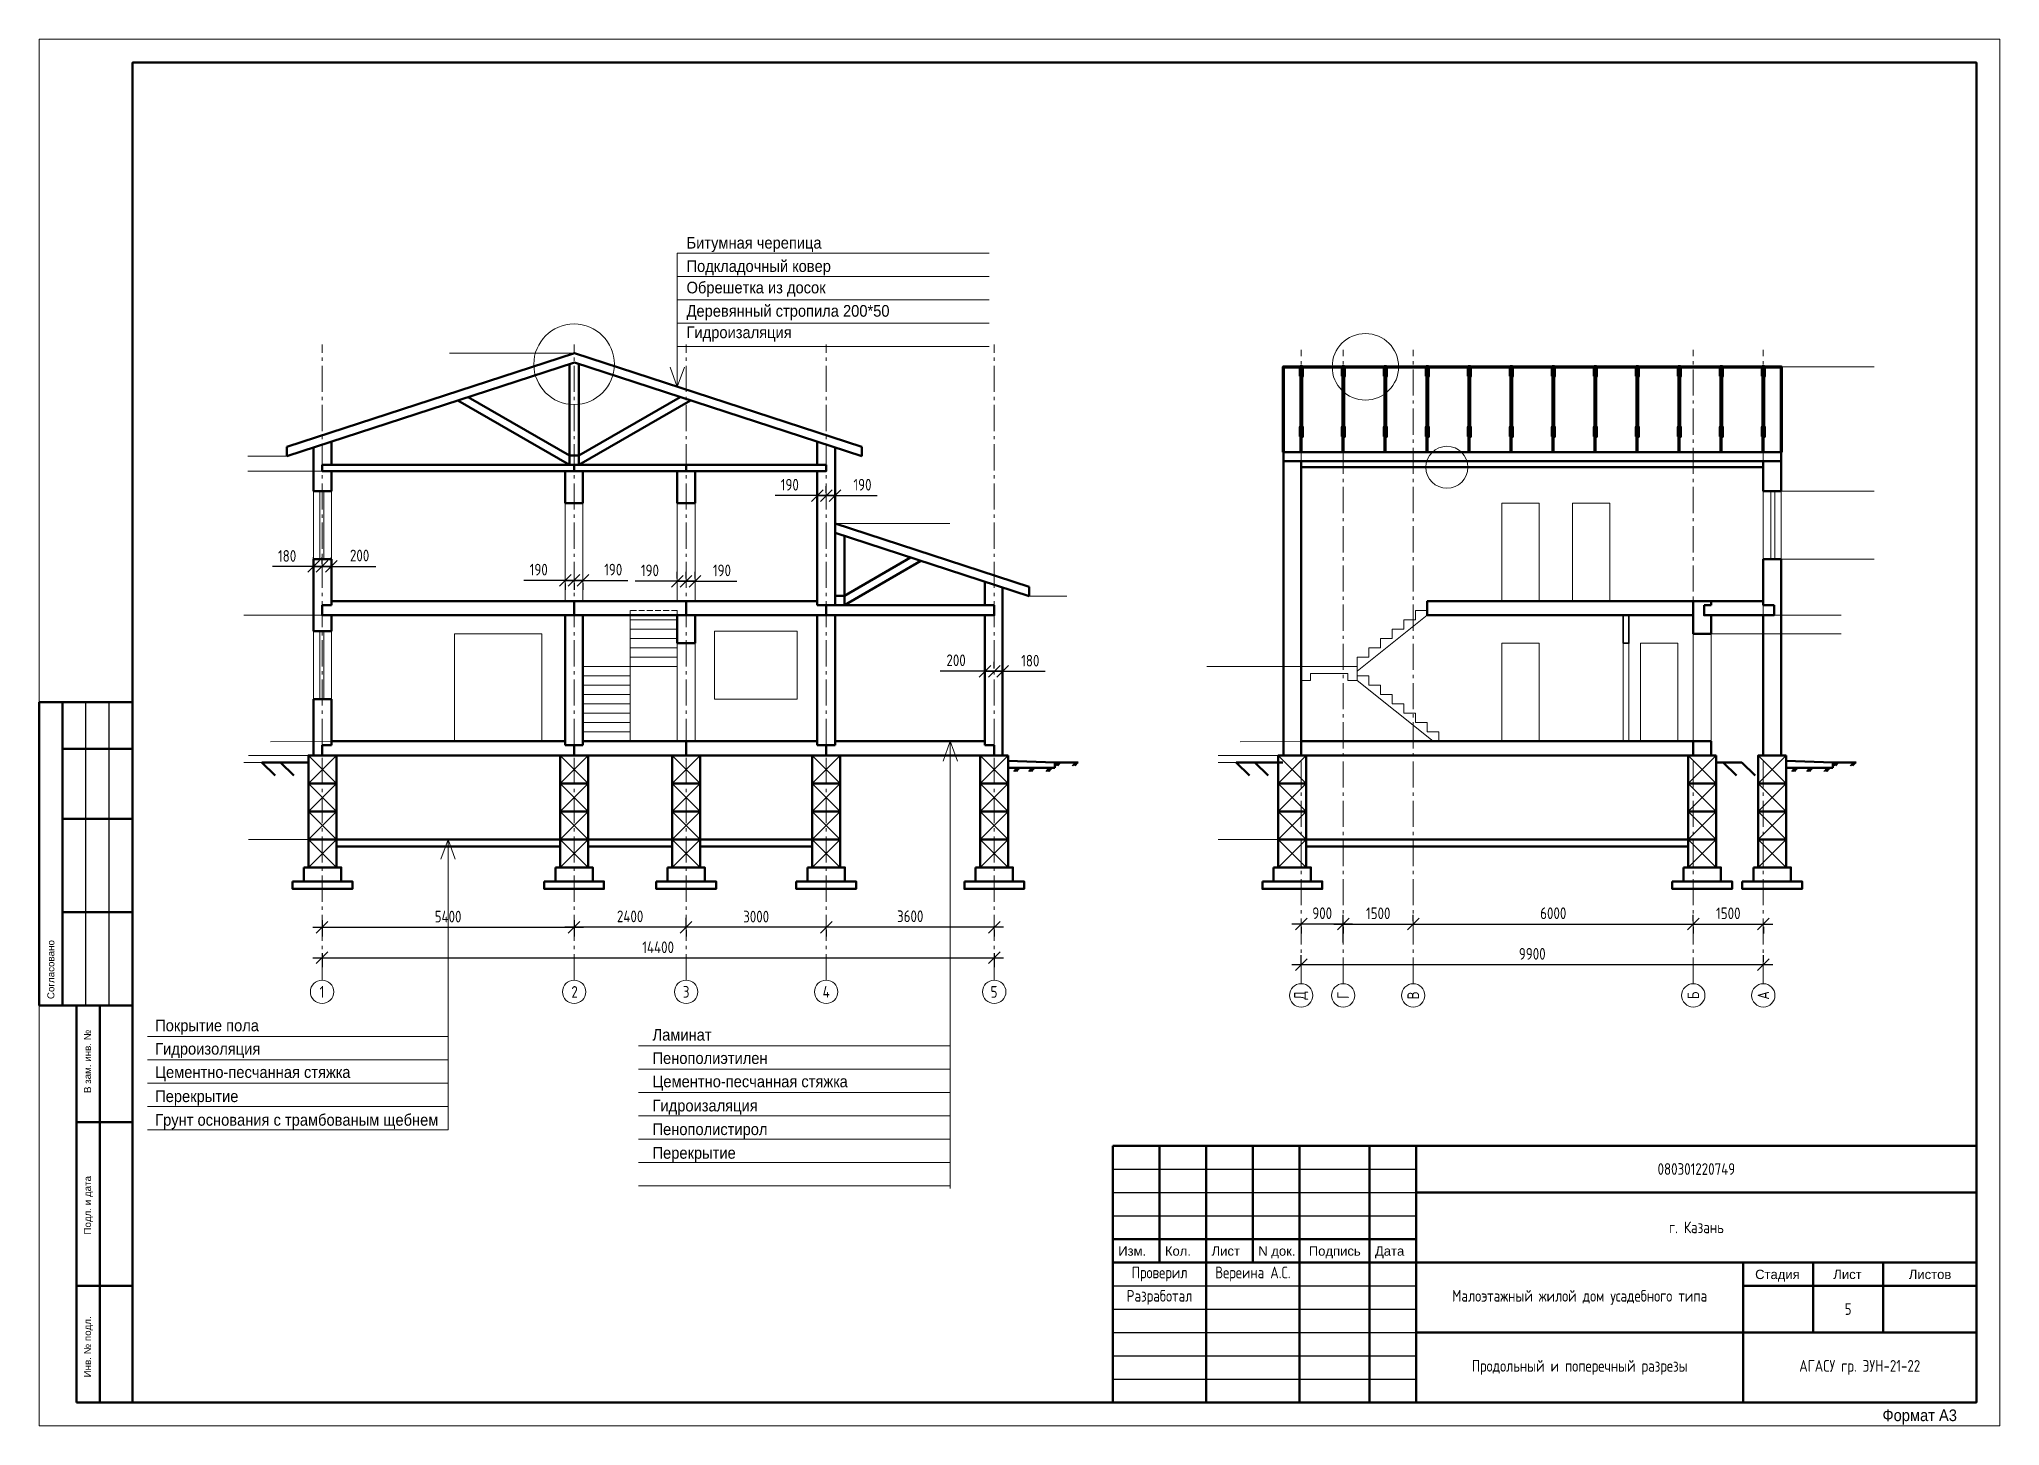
# Model space of a CAD drawing. Header units: millimetres. Extents: x 24738 to 66738, y -1089 to 28611.
import ezdxf

# ---------------------------------------------------------------- set-up
doc = ezdxf.new("R2010")
doc.units = ezdxf.units.MM
for name, pattern in [('CONTINOUS', [0]), ('ГОСТ 2.303 4', [7, 5, -2, 0]), ('ГОСТ 2.303 6', [12, 8, -1.5, 1, -1.5])]:
    doc.linetypes.add(name, pattern=pattern)
for name, color, linetype, lineweight in [('Двери', 7, 'Continuous', 20), ('Лестница', 7, 'Continuous', 20), ('Окна', 7, 'Continuous', 20), ('Отметки', 7, 'Continuous', 20), ('Перегородки', 7, 'Continuous', 35), ('Подвал', 7, 'Continuous', 50), ('Размеры', 7, 'Continuous', 20), ('Стены', 7, 'Continuous', 50), ('Стропила', 7, 'Continuous', 90), ('Стропила в разрезе', 7, 'Continuous', 50), ('Стропила разрез гараж', 7, 'Continuous', 50), ('Узел', 7, 'Continuous', 20), ('Флажки', 7, 'Continuous', 20), ('Фундамент', 7, 'Continuous', 50)]:
    doc.layers.add(name, color=color, linetype=linetype, lineweight=lineweight)
doc.layers.add('Оси', color=3, linetype='Continuous')
doc.layers.add('Текст', color=7, linetype='Continuous')
doc.styles.add('Arial', font='arial.ttf')
doc.styles.add('Standard 0.9', font='arial.ttf', dxfattribs={"width": 0.9})
doc.styles.add('ГОСТ 2.304', font='CS_Gost2304.shx')
doc.styles.add('ТЕКСТ_Z', font='arial.ttf')
doc.linetypes.add('ГОСТ 2.303 8', pattern='A,40,[2,GOST 2.303-68.shx,S=1,R=0,X=0,Y=0],-8', length=48)
doc.dimstyles.new('СПДС', dxfattribs={"dimscale": 100, "dimtxt": 2.5, "dimasz": 2.5, "dimexe": 2, "dimexo": 0.625, "dimgap": 1, "dimtad": 1, "dimdec": 0, "dimtxsty": 'ГОСТ 2.304', "dimblk": 'OBLIQUE', "dimblk1": 'OBLIQUE', "dimblk2": 'OBLIQUE', "dimcen": 2.5, "dimdle": 2, "dimadec": 0, "dimazin": 2, "dimtfac": 0.75, "dimtdec": 4, "dimtmove": 1, "dimatfit": 3, "dimfxl": 1, "dimtfill": 1, "dimtolj": 1, "dimarcsym": 1})

msp = doc.modelspace()

# ---------------------------------------------------------------- texts
at = {"color": 7, "linetype": 'CONTINOUS', "lineweight": 20, "ltscale": 30, "style": 'Standard 0.9', "width": 0.9}
msp.add_text('Формат А3', height=250, dxfattribs=at).set_placement((64225.4, -989.1))
at = {"ltscale": 100, "char_height": 250, "attachment_point": 5, "style": 'ГОСТ 2.304'}
for s, insert, width in [('080301220749', (60238.3, 4410.9), 12000), ('г. Казань', (60238.3, 3160.9), 12000), ('Малоэтажный жилой дом усадебного типа', (57738.3, 1660.9), 7000), ('5', (63488.3, 1410.9), 1500), ('Продольный и поперечный разрезы', (57738.3, 160.9), 7000), ('АГАСУ гр. ЭУН-21-22', (63738.3, 160.9), 5000)]:
    msp.add_mtext(s, dxfattribs=dict(at, insert=insert, width=width))
at = {"layer": 'Оси', "color": 3, "lineweight": 20, "ltscale": 100, "char_height": 250, "attachment_point": 5, "style": 'ГОСТ 2.304'}
for s, insert, width in [('1', (30797.1, 8206.1), 272.268), ('2', (36208, 8204.2), 289.397), ('3', (38597.1, 8206.1), 239.361), ('4', (41597.1, 8206.1), 271.817), ('5', (45192.8, 8204.2), 270.465)]:
    msp.add_mtext(s, dxfattribs=dict(at, insert=insert, width=width))
at = {"layer": 'Оси', "color": 3, "lineweight": 20, "ltscale": 100, "char_height": 250, "width": 292.102, "attachment_point": 5, "rotation": 90, "style": 'ГОСТ 2.304'}
for s, insert in [('Д', (51772.6, 8129.9)), ('Г', (52672.6, 8129.7)), ('В', (54172.6, 8129.7)), ('Б', (60172.6, 8129.7)), ('А', (61672.6, 8129.7))]:
    msp.add_mtext(s, dxfattribs=dict(at, insert=insert))
at = {"layer": 'Текст', "ltscale": 100, "char_height": 250, "width": 2000, "attachment_point": 5, "style": 'ГОСТ 2.304'}
for s, insert in [('Проверил', (48738.3, 2160.9)), ('Вереина А.С.', (50738.3, 2160.9)), ('Разработал', (48738.3, 1660.9))]:
    msp.add_mtext(s, dxfattribs=dict(at, insert=insert))
at = {"layer": 'Флажки', "color": 7, "linetype": 'CONTINOUS', "lineweight": 20, "ltscale": 30, "style": 'Standard 0.9', "width": 0.9}
for s, p in [('Битумная черепица', (38605.5, 24126.3)), ('Подкладочный ковер', (38605.5, 23626.3)), ('Обрешетка из досок', (38605.5, 23166.9)), ('Деревянный стропила 200*50', (38605.5, 22666.9)), ('Гидроизаляция', (38605.5, 22207.6)), ('Покрытие пола', (27222.5, 7361.7)), ('Ламинат', (37877.1, 7161.7)), ('Гидроизоляция', (27222.5, 6861.7)), ('Пенополиэтилен', (37877.1, 6661.7)), ('Цементно-песчанная стяжка', (27222.5, 6361.7)), ('Цементно-песчанная стяжка', (37877.1, 6161.7)), ('Перекрытие', (27222.5, 5844.8)), ('Гидроизаляция', (37877.1, 5644.8)), ('Грунт основания с трамбованым щебнем', (27222.5, 5338.2)), ('Пенополистирол', (37877.1, 5138.2)), ('Перекрытие', (37877.1, 4631.6))]:
    msp.add_text(s, height=250, dxfattribs=at).set_placement(p)

# ---------------------------------------------------------------- blocks, each defined once
blk = doc.blocks.new('_Oblique')
at = {"color": 0, "linetype": 'ByBlock', "lineweight": -2}
blk.add_line((-0.5, -0.5), (0.5, 0.5), dxfattribs=at)
blk = doc.blocks.new('*D26')
at = {"layer": 'Defpoints', "color": 0, "ltscale": 100}
for p in [(30797, 9807), (36197, 9807), (36197, 9588)]:
    blk.add_point(p, dxfattribs=at)
at = {"layer": 'Оси', "color": 0, "lineweight": -2, "ltscale": 100}
for p, q in [((30797, 9744), (30797, 9388)), ((36197, 9744), (36197, 9388)), ((30597, 9588), (36397, 9588))]:
    blk.add_line(p, q, dxfattribs=at)
at = {"layer": 'Оси', "color": 0, "lineweight": -2, "ltscale": 100, "xscale": 250, "yscale": 250, "zscale": 250, "rotation": 180}
blk.add_blockref('_Oblique', (30797, 9588), dxfattribs=at)
at = {"layer": 'Оси', "color": 0, "lineweight": -2, "ltscale": 100, "xscale": 250, "yscale": 250, "zscale": 250}
blk.add_blockref('_Oblique', (36197, 9588), dxfattribs=at)
at = {"layer": 'Оси', "color": 0, "lineweight": 20, "ltscale": 100, "insert": (33497, 9818), "char_height": 250, "attachment_point": 5, "style": 'ГОСТ 2.304', "bg_fill": 3, "box_fill_scale": 1.1, "bg_fill_color": 256, "bg_fill_true_color": 13158600, "bg_fill_transparency": 0}
blk.add_mtext('\\A1;5400', dxfattribs=at)
blk = doc.blocks.new('*D27')
at = {"layer": 'Defpoints', "color": 0, "ltscale": 100}
for p in [(36197, 9807), (36197, 9588), (38597, 9539)]:
    blk.add_point(p, dxfattribs=at)
at = {"layer": 'Оси', "color": 0, "lineweight": -2, "ltscale": 100}
for p, q in [((36197, 9744), (36197, 9388)), ((38597, 9601), (38597, 9788)), ((38797, 9588), (35997, 9588))]:
    blk.add_line(p, q, dxfattribs=at)
at = {"layer": 'Оси', "color": 0, "lineweight": -2, "ltscale": 100, "xscale": 250, "yscale": 250, "zscale": 250, "rotation": 180}
blk.add_blockref('_Oblique', (36197, 9588), dxfattribs=at)
at = {"layer": 'Оси', "color": 0, "lineweight": -2, "ltscale": 100, "xscale": 250, "yscale": 250, "zscale": 250}
blk.add_blockref('_Oblique', (38597, 9588), dxfattribs=at)
at = {"layer": 'Оси', "color": 0, "lineweight": 20, "ltscale": 100, "insert": (37397, 9822), "char_height": 250, "attachment_point": 5, "style": 'ГОСТ 2.304', "bg_fill": 3, "box_fill_scale": 1.1, "bg_fill_color": 256, "bg_fill_true_color": 13158600, "bg_fill_transparency": 0}
blk.add_mtext('\\A1;2400', dxfattribs=at)
blk = doc.blocks.new('*D28')
at = {"layer": 'Defpoints', "color": 0, "ltscale": 100}
for p in [(38597, 9588), (38597, 9588), (41597, 9599)]:
    blk.add_point(p, dxfattribs=at)
at = {"layer": 'Оси', "color": 0, "lineweight": -2, "ltscale": 100}
for p, q in [((41797, 9588), (38397, 9588)), ((38597, 9525), (38597, 9388)), ((41597, 9537), (41597, 9388))]:
    blk.add_line(p, q, dxfattribs=at)
at = {"layer": 'Оси', "color": 0, "lineweight": -2, "ltscale": 100, "xscale": 250, "yscale": 250, "zscale": 250, "rotation": 180}
blk.add_blockref('_Oblique', (38597, 9588), dxfattribs=at)
at = {"layer": 'Оси', "color": 0, "lineweight": -2, "ltscale": 100, "xscale": 250, "yscale": 250, "zscale": 250}
blk.add_blockref('_Oblique', (41597, 9588), dxfattribs=at)
at = {"layer": 'Оси', "color": 0, "lineweight": 20, "ltscale": 100, "insert": (40097, 9818), "char_height": 250, "attachment_point": 5, "style": 'ГОСТ 2.304', "bg_fill": 3, "box_fill_scale": 1.1, "bg_fill_color": 256, "bg_fill_true_color": 13158600, "bg_fill_transparency": 0}
blk.add_mtext('\\A1;3000', dxfattribs=at)
blk = doc.blocks.new('*D29')
at = {"layer": 'Defpoints', "color": 0, "ltscale": 100}
for p in [(41597, 9588), (41597, 9588), (45197, 9599)]:
    blk.add_point(p, dxfattribs=at)
at = {"layer": 'Оси', "color": 0, "lineweight": -2, "ltscale": 100}
for p, q in [((45397, 9588), (41397, 9588)), ((41597, 9525), (41597, 9388)), ((45197, 9537), (45197, 9388))]:
    blk.add_line(p, q, dxfattribs=at)
at = {"layer": 'Оси', "color": 0, "lineweight": -2, "ltscale": 100, "xscale": 250, "yscale": 250, "zscale": 250, "rotation": 180}
blk.add_blockref('_Oblique', (41597, 9588), dxfattribs=at)
at = {"layer": 'Оси', "color": 0, "lineweight": -2, "ltscale": 100, "xscale": 250, "yscale": 250, "zscale": 250}
blk.add_blockref('_Oblique', (45197, 9588), dxfattribs=at)
at = {"layer": 'Оси', "color": 0, "lineweight": 20, "ltscale": 100, "insert": (43397, 9825), "char_height": 250, "attachment_point": 5, "style": 'ГОСТ 2.304', "bg_fill": 3, "box_fill_scale": 1.1, "bg_fill_color": 256, "bg_fill_true_color": 13158600, "bg_fill_transparency": 0}
blk.add_mtext('\\A1;3600', dxfattribs=at)
blk = doc.blocks.new('*D30')
at = {"layer": 'Defpoints', "color": 0, "ltscale": 100}
for p in [(30797, 9095), (45197, 9095), (45197, 8936)]:
    blk.add_point(p, dxfattribs=at)
at = {"layer": 'Оси', "color": 0, "lineweight": -2, "ltscale": 100}
for p, q in [((30597, 8936), (45397, 8936)), ((30797, 9033), (30797, 8736)), ((45197, 9033), (45197, 8736))]:
    blk.add_line(p, q, dxfattribs=at)
at = {"layer": 'Оси', "color": 0, "lineweight": -2, "ltscale": 100, "xscale": 250, "yscale": 250, "zscale": 250, "rotation": 180}
blk.add_blockref('_Oblique', (30797, 8936), dxfattribs=at)
at = {"layer": 'Оси', "color": 0, "lineweight": -2, "ltscale": 100, "xscale": 250, "yscale": 250, "zscale": 250}
blk.add_blockref('_Oblique', (45197, 8936), dxfattribs=at)
at = {"layer": 'Оси', "color": 0, "lineweight": 20, "ltscale": 100, "insert": (37997, 9161), "char_height": 250, "attachment_point": 5, "style": 'ГОСТ 2.304', "bg_fill": 3, "box_fill_scale": 1.1, "bg_fill_color": 256, "bg_fill_true_color": 13158600, "bg_fill_transparency": 0}
blk.add_mtext('\\A1;14400', dxfattribs=at)
blk = doc.blocks.new('*D55')
at = {"layer": 'Defpoints', "color": 0, "ltscale": 100}
for p in [(54173, 9658), (54173, 9658), (52673, 9201)]:
    blk.add_point(p, dxfattribs=at)
at = {"layer": 'Оси', "color": 0, "lineweight": -2, "ltscale": 100}
for p, q in [((52673, 9264), (52673, 9858)), ((54173, 9720), (54173, 9858)), ((52473, 9658), (54373, 9658))]:
    blk.add_line(p, q, dxfattribs=at)
at = {"layer": 'Оси', "color": 0, "lineweight": -2, "ltscale": 100, "xscale": 250, "yscale": 250, "zscale": 250, "rotation": 180}
blk.add_blockref('_Oblique', (52673, 9658), dxfattribs=at)
at = {"layer": 'Оси', "color": 0, "lineweight": -2, "ltscale": 100, "xscale": 250, "yscale": 250, "zscale": 250}
blk.add_blockref('_Oblique', (54173, 9658), dxfattribs=at)
at = {"layer": 'Оси', "color": 0, "lineweight": 20, "ltscale": 100, "insert": (53423, 9888), "char_height": 250, "attachment_point": 5, "style": 'ГОСТ 2.304', "bg_fill": 3, "box_fill_scale": 1.1, "bg_fill_color": 256, "bg_fill_true_color": 13158600, "bg_fill_transparency": 0}
blk.add_mtext('\\A1;1500', dxfattribs=at)
blk = doc.blocks.new('*D56')
at = {"layer": 'Defpoints', "color": 0, "ltscale": 100}
for p in [(54173, 9658), (60173, 9658), (60173, 9658)]:
    blk.add_point(p, dxfattribs=at)
at = {"layer": 'Оси', "color": 0, "lineweight": -2, "ltscale": 100}
for p, q in [((54173, 9720), (54173, 9858)), ((60173, 9720), (60173, 9858)), ((53973, 9658), (60373, 9658))]:
    blk.add_line(p, q, dxfattribs=at)
at = {"layer": 'Оси', "color": 0, "lineweight": -2, "ltscale": 100, "xscale": 250, "yscale": 250, "zscale": 250, "rotation": 180}
blk.add_blockref('_Oblique', (54173, 9658), dxfattribs=at)
at = {"layer": 'Оси', "color": 0, "lineweight": -2, "ltscale": 100, "xscale": 250, "yscale": 250, "zscale": 250}
blk.add_blockref('_Oblique', (60173, 9658), dxfattribs=at)
at = {"layer": 'Оси', "color": 0, "lineweight": 20, "ltscale": 100, "insert": (57173, 9890), "char_height": 250, "attachment_point": 5, "style": 'ГОСТ 2.304', "bg_fill": 3, "box_fill_scale": 1.1, "bg_fill_color": 256, "bg_fill_true_color": 13158600, "bg_fill_transparency": 0}
blk.add_mtext('\\A1;6000', dxfattribs=at)
blk = doc.blocks.new('*D57')
at = {"layer": 'Defpoints', "color": 0, "ltscale": 100}
for p in [(60173, 9658), (61673, 9658), (61673, 9658)]:
    blk.add_point(p, dxfattribs=at)
at = {"layer": 'Оси', "color": 0, "lineweight": -2, "ltscale": 100}
for p, q in [((59973, 9658), (61873, 9658)), ((60173, 9595), (60173, 9458)), ((61673, 9595), (61673, 9458))]:
    blk.add_line(p, q, dxfattribs=at)
at = {"layer": 'Оси', "color": 0, "lineweight": -2, "ltscale": 100, "xscale": 250, "yscale": 250, "zscale": 250, "rotation": 180}
blk.add_blockref('_Oblique', (60173, 9658), dxfattribs=at)
at = {"layer": 'Оси', "color": 0, "lineweight": -2, "ltscale": 100, "xscale": 250, "yscale": 250, "zscale": 250}
blk.add_blockref('_Oblique', (61673, 9658), dxfattribs=at)
at = {"layer": 'Оси', "color": 0, "lineweight": 20, "ltscale": 100, "insert": (60923, 9888), "char_height": 250, "attachment_point": 5, "style": 'ГОСТ 2.304', "bg_fill": 3, "box_fill_scale": 1.1, "bg_fill_color": 256, "bg_fill_true_color": 13158600, "bg_fill_transparency": 0}
blk.add_mtext('\\A1;1500', dxfattribs=at)
blk = doc.blocks.new('*D58')
at = {"layer": 'Defpoints', "color": 0, "ltscale": 100}
for p in [(51773, 9658), (51773, 9658), (52673, 9658)]:
    blk.add_point(p, dxfattribs=at)
at = {"layer": 'Оси', "color": 0, "lineweight": -2, "ltscale": 100}
for p, q in [((52873, 9658), (51573, 9658)), ((51773, 9595), (51773, 9458)), ((52673, 9595), (52673, 9458))]:
    blk.add_line(p, q, dxfattribs=at)
at = {"layer": 'Оси', "color": 0, "lineweight": -2, "ltscale": 100, "xscale": 250, "yscale": 250, "zscale": 250, "rotation": 180}
blk.add_blockref('_Oblique', (51773, 9658), dxfattribs=at)
at = {"layer": 'Оси', "color": 0, "lineweight": -2, "ltscale": 100, "xscale": 250, "yscale": 250, "zscale": 250}
blk.add_blockref('_Oblique', (52673, 9658), dxfattribs=at)
at = {"layer": 'Оси', "color": 0, "lineweight": 20, "ltscale": 100, "insert": (52223, 9890), "char_height": 250, "attachment_point": 5, "style": 'ГОСТ 2.304', "bg_fill": 3, "box_fill_scale": 1.1, "bg_fill_color": 256, "bg_fill_true_color": 13158600, "bg_fill_transparency": 0}
blk.add_mtext('\\A1;900', dxfattribs=at)
blk = doc.blocks.new('*D59')
at = {"layer": 'Defpoints', "color": 0, "ltscale": 100}
for p in [(51773, 8731), (61673, 8788), (61673, 8788)]:
    blk.add_point(p, dxfattribs=at)
at = {"layer": 'Оси', "color": 0, "lineweight": -2, "ltscale": 100}
for p, q in [((51773, 8794), (51773, 8988)), ((61673, 8851), (61673, 8988)), ((51573, 8788), (61873, 8788))]:
    blk.add_line(p, q, dxfattribs=at)
at = {"layer": 'Оси', "color": 0, "lineweight": -2, "ltscale": 100, "xscale": 250, "yscale": 250, "zscale": 250}
for p, rotation in [((51773, 8788), 180), ((61673, 8788), 360)]:
    blk.add_blockref('_Oblique', p, dxfattribs=dict(at, rotation=rotation))
at = {"layer": 'Оси', "color": 0, "lineweight": 20, "ltscale": 100, "insert": (56723, 9020), "char_height": 250, "attachment_point": 5, "style": 'ГОСТ 2.304', "bg_fill": 3, "box_fill_scale": 1.1, "bg_fill_color": 256, "bg_fill_true_color": 13158600, "bg_fill_transparency": 0}
blk.add_mtext('\\A1;9900', dxfattribs=at)
blk = doc.blocks.new('Штамп осн бок')
at = {"color": 7, "lineweight": 50}
for p, q in [((-2000, 8500), (-2000, 15000)), ((-2000, 15000), (-1500, 15000)), ((-1500, 8500), (-1500, 15000)), ((-1500, 15000), (0, 15000)), ((-1500, 14000), (0, 14000)), ((-1500, 12500), (0, 12500)), ((-1500, 10500), (0, 10500)), ((-2000, 8500), (-1500, 8500)), ((-1500, 8500), (0, 8500)), ((-1200, 0), (-1200, 8500)), ((-1200, 8500), (-700, 8500)), ((-700, 0), (-700, 8500)), ((-700, 8500), (0, 8500)), ((-1200, 6000), (0, 6000)), ((-1200, 2500), (0, 2500)), ((-1200, 0), (-700, 0)), ((-700, 0), (0, 0))]:
    blk.add_line(p, q, dxfattribs=at)
at = {"color": 7}
for p, q in [((-1000, 8500), (-1000, 15000)), ((-500, 8500), (-500, 15000)), ((0, 15000), (0, 0))]:
    blk.add_line(p, q, dxfattribs=at)
at = {"color": 7, "style": 'ТЕКСТ_Z'}
for s, p in [('Согласовано', (-1675, 8640)), ('В зам. инв. №', (-890, 6627)), ('Подл. и дата', (-890, 3596)), ('Инв. № подл.', (-890, 536))]:
    blk.add_text(s, height=150, rotation=90, dxfattribs=at).set_placement(p)
blk = doc.blocks.new('Штамп осн')
at = {"color": 7, "lineweight": 50}
for p, q in [((-18500, 0), (-18500, 5500)), ((-18500, 5500), (0, 5500)), ((-18500, 5500), (0, 5500)), ((-17500, 3000), (-17500, 5500)), ((-16500, 0), (-16500, 5500)), ((-15500, 3000), (-15500, 5500)), ((-14500, 0), (-14500, 5500)), ((-13000, 0), (-13000, 5500)), ((-12000, 0), (-12000, 5500)), ((-12000, 4500), (0, 4500)), ((-18500, 3500), (-12000, 3500)), ((-18500, 3000), (0, 3000)), ((-5000, 0), (-5000, 3000)), ((-3500, 1500), (-3500, 3000)), ((-2000, 1500), (-2000, 3000)), ((-5000, 2500), (0, 2500)), ((-12000, 1500), (0, 1500))]:
    blk.add_line(p, q, dxfattribs=at)
at = {"color": 7}
for p in [(0, 5500), (-18500, 0)]:
    blk.add_line(p, (0, 0), dxfattribs=at)
at = {"color": 8}
for p, q in [((-18500, 5000), (-12000, 5000)), ((-18500, 4500), (-12000, 4500)), ((-18500, 4000), (-12000, 4000)), ((-18500, 2500), (-12000, 2500)), ((-18500, 2000), (-12000, 2000)), ((-18500, 1500), (-12000, 1500)), ((-18500, 1000), (-12000, 1000)), ((-18500, 500), (-12000, 500))]:
    blk.add_line(p, q, dxfattribs=at)
at = {"color": 7, "style": 'Arial'}
for s, p in [('Изм.', (-18385, 3143)), ('Кол.', (-17385, 3143)), ('Лист', (-16385, 3143)), ('N док.', (-15385, 3143)), ('Подпись', (-14302, 3143)), ('Дата', (-12885, 3143)), ('Стадия', (-4741, 2643)), ('Листов', (-1449, 2643))]:
    blk.add_text(s, height=200, dxfattribs=at).set_placement(p)
at = {"color": 7, "lineweight": 50, "style": 'Arial'}
blk.add_text('Лист', height=200, dxfattribs=at).set_placement((-3066, 2643))
blk = doc.blocks.new('*D62')
at = {"layer": 'Defpoints', "color": 0, "ltscale": 100}
for p in [(30797, 17312), (30997, 17318), (30997, 17312)]:
    blk.add_point(p, dxfattribs=at)
at = {"layer": 'Размеры', "color": 0, "lineweight": -2, "ltscale": 100}
for p, q in [((30597, 17318), (31197, 17318)), ((30797, 17375), (30797, 17518)), ((30997, 17375), (30997, 17518)), ((30997, 17318), (31946, 17318))]:
    blk.add_line(p, q, dxfattribs=at)
at = {"layer": 'Размеры', "color": 0, "lineweight": -2, "ltscale": 100, "xscale": 250, "yscale": 250, "zscale": 250}
blk.add_blockref('_Oblique', (30797, 17318), dxfattribs=at)
at = {"layer": 'Размеры', "color": 0, "lineweight": -2, "ltscale": 100, "xscale": 250, "yscale": 250, "zscale": 250, "rotation": 180}
blk.add_blockref('_Oblique', (30997, 17318), dxfattribs=at)
at = {"layer": 'Размеры', "color": 0, "ltscale": 100, "insert": (31602, 17552), "char_height": 250, "attachment_point": 5, "style": 'ГОСТ 2.304', "bg_fill": 3, "box_fill_scale": 1.1, "bg_fill_color": 256, "bg_fill_true_color": 13158600, "bg_fill_transparency": 0}
blk.add_mtext('\\A1;200', dxfattribs=at)
blk = doc.blocks.new('*D63')
at = {"layer": 'Defpoints', "color": 0, "ltscale": 100}
for p in [(30617, 17318), (30617, 17318), (30797, 17318)]:
    blk.add_point(p, dxfattribs=at)
at = {"layer": 'Размеры', "color": 0, "lineweight": -2, "ltscale": 100}
for p, q in [((30617, 17318), (29734, 17318)), ((30997, 17318), (30417, 17318)), ((30617, 17380), (30617, 17518)), ((30797, 17380), (30797, 17518))]:
    blk.add_line(p, q, dxfattribs=at)
at = {"layer": 'Размеры', "color": 0, "lineweight": -2, "ltscale": 100, "xscale": 250, "yscale": 250, "zscale": 250}
blk.add_blockref('_Oblique', (30617, 17318), dxfattribs=at)
at = {"layer": 'Размеры', "color": 0, "lineweight": -2, "ltscale": 100, "xscale": 250, "yscale": 250, "zscale": 250, "rotation": 180}
blk.add_blockref('_Oblique', (30797, 17318), dxfattribs=at)
at = {"layer": 'Размеры', "color": 0, "ltscale": 100, "insert": (30049, 17543), "char_height": 250, "attachment_point": 5, "style": 'ГОСТ 2.304', "bg_fill": 3, "box_fill_scale": 1.1, "bg_fill_color": 256, "bg_fill_true_color": 13158600, "bg_fill_transparency": 0}
blk.add_mtext('\\A1;180', dxfattribs=at)
blk = doc.blocks.new('*D64')
at = {"layer": 'Defpoints', "color": 0, "ltscale": 100}
for p in [(36197, 17020), (36387, 17020), (36387, 17018)]:
    blk.add_point(p, dxfattribs=at)
at = {"layer": 'Размеры', "color": 0, "lineweight": -2, "ltscale": 100}
for p, q in [((35997, 17018), (36587, 17018)), ((36197, 16957), (36197, 16818)), ((36387, 17018), (37350, 17018)), ((36387, 16957), (36387, 16818))]:
    blk.add_line(p, q, dxfattribs=at)
at = {"layer": 'Размеры', "color": 0, "lineweight": -2, "ltscale": 100, "xscale": 250, "yscale": 250, "zscale": 250}
blk.add_blockref('_Oblique', (36197, 17018), dxfattribs=at)
at = {"layer": 'Размеры', "color": 0, "lineweight": -2, "ltscale": 100, "xscale": 250, "yscale": 250, "zscale": 250, "rotation": 180}
blk.add_blockref('_Oblique', (36387, 17018), dxfattribs=at)
at = {"layer": 'Размеры', "color": 0, "ltscale": 100, "insert": (37035, 17250), "char_height": 250, "attachment_point": 5, "style": 'ГОСТ 2.304', "bg_fill": 3, "box_fill_scale": 1.1, "bg_fill_color": 256, "bg_fill_true_color": 13158600, "bg_fill_transparency": 0}
blk.add_mtext('\\A1;190', dxfattribs=at)
blk = doc.blocks.new('*D65')
at = {"layer": 'Defpoints', "color": 0, "ltscale": 100}
for p in [(36007, 17018), (36007, 17018), (36197, 17020)]:
    blk.add_point(p, dxfattribs=at)
at = {"layer": 'Размеры', "color": 0, "lineweight": -2, "ltscale": 100}
for p, q in [((36007, 17018), (35123, 17018)), ((36397, 17018), (35807, 17018)), ((36007, 16955), (36007, 16818)), ((36197, 16957), (36197, 16818))]:
    blk.add_line(p, q, dxfattribs=at)
at = {"layer": 'Размеры', "color": 0, "lineweight": -2, "ltscale": 100, "xscale": 250, "yscale": 250, "zscale": 250}
blk.add_blockref('_Oblique', (36007, 17018), dxfattribs=at)
at = {"layer": 'Размеры', "color": 0, "lineweight": -2, "ltscale": 100, "xscale": 250, "yscale": 250, "zscale": 250, "rotation": 180}
blk.add_blockref('_Oblique', (36197, 17018), dxfattribs=at)
at = {"layer": 'Размеры', "color": 0, "ltscale": 100, "insert": (35439, 17250), "char_height": 250, "attachment_point": 5, "style": 'ГОСТ 2.304', "bg_fill": 3, "box_fill_scale": 1.1, "bg_fill_color": 256, "bg_fill_true_color": 13158600, "bg_fill_transparency": 0}
blk.add_mtext('\\A1;190', dxfattribs=at)
blk = doc.blocks.new('*D66')
at = {"layer": 'Defpoints', "color": 0, "ltscale": 100}
for p in [(38597, 16998), (38787, 17000), (38787, 16998)]:
    blk.add_point(p, dxfattribs=at)
at = {"layer": 'Размеры', "color": 0, "lineweight": -2, "ltscale": 100}
for p, q in [((38397, 17000), (38987, 17000)), ((38597, 17060), (38597, 17200)), ((38787, 17060), (38787, 17200)), ((38787, 17000), (39680, 17000))]:
    blk.add_line(p, q, dxfattribs=at)
at = {"layer": 'Размеры', "color": 0, "lineweight": -2, "ltscale": 100, "xscale": 250, "yscale": 250, "zscale": 250}
blk.add_blockref('_Oblique', (38597, 17000), dxfattribs=at)
at = {"layer": 'Размеры', "color": 0, "lineweight": -2, "ltscale": 100, "xscale": 250, "yscale": 250, "zscale": 250, "rotation": 180}
blk.add_blockref('_Oblique', (38787, 17000), dxfattribs=at)
at = {"layer": 'Размеры', "color": 0, "ltscale": 100, "insert": (39364, 17233), "char_height": 250, "attachment_point": 5, "style": 'ГОСТ 2.304', "bg_fill": 3, "box_fill_scale": 1.1, "bg_fill_color": 256, "bg_fill_true_color": 13158600, "bg_fill_transparency": 0}
blk.add_mtext('\\A1;190', dxfattribs=at)
blk = doc.blocks.new('*D67')
at = {"layer": 'Defpoints', "color": 0, "ltscale": 100}
for p in [(38407, 17000), (38407, 16995), (38597, 16995)]:
    blk.add_point(p, dxfattribs=at)
at = {"layer": 'Размеры', "color": 0, "lineweight": -2, "ltscale": 100}
for p, q in [((38407, 17000), (37506, 17000)), ((38797, 17000), (38207, 17000)), ((38407, 17057), (38407, 17200)), ((38597, 17057), (38597, 17200))]:
    blk.add_line(p, q, dxfattribs=at)
at = {"layer": 'Размеры', "color": 0, "lineweight": -2, "ltscale": 100, "xscale": 250, "yscale": 250, "zscale": 250}
blk.add_blockref('_Oblique', (38407, 17000), dxfattribs=at)
at = {"layer": 'Размеры', "color": 0, "lineweight": -2, "ltscale": 100, "xscale": 250, "yscale": 250, "zscale": 250, "rotation": 180}
blk.add_blockref('_Oblique', (38597, 17000), dxfattribs=at)
at = {"layer": 'Размеры', "color": 0, "ltscale": 100, "insert": (37821, 17233), "char_height": 250, "attachment_point": 5, "style": 'ГОСТ 2.304', "bg_fill": 3, "box_fill_scale": 1.1, "bg_fill_color": 256, "bg_fill_true_color": 13158600, "bg_fill_transparency": 0}
blk.add_mtext('\\A1;190', dxfattribs=at)
blk = doc.blocks.new('*D68')
at = {"layer": 'Defpoints', "color": 0, "ltscale": 100}
for p in [(41597, 18833), (41787, 18836), (41787, 18833)]:
    blk.add_point(p, dxfattribs=at)
at = {"layer": 'Размеры', "color": 0, "lineweight": -2, "ltscale": 100}
for p, q in [((41597, 18896), (41597, 19036)), ((41787, 18896), (41787, 19036)), ((41397, 18836), (41987, 18836)), ((41787, 18836), (42690, 18836))]:
    blk.add_line(p, q, dxfattribs=at)
at = {"layer": 'Размеры', "color": 0, "lineweight": -2, "ltscale": 100, "xscale": 250, "yscale": 250, "zscale": 250}
blk.add_blockref('_Oblique', (41597, 18836), dxfattribs=at)
at = {"layer": 'Размеры', "color": 0, "lineweight": -2, "ltscale": 100, "xscale": 250, "yscale": 250, "zscale": 250, "rotation": 180}
blk.add_blockref('_Oblique', (41787, 18836), dxfattribs=at)
at = {"layer": 'Размеры', "color": 0, "ltscale": 100, "insert": (42375, 19068), "char_height": 250, "attachment_point": 5, "style": 'ГОСТ 2.304', "bg_fill": 3, "box_fill_scale": 1.1, "bg_fill_color": 256, "bg_fill_true_color": 13158600, "bg_fill_transparency": 0}
blk.add_mtext('\\A1;190', dxfattribs=at)
blk = doc.blocks.new('*D69')
at = {"layer": 'Defpoints', "color": 0, "ltscale": 100}
for p in [(41407, 18836), (41407, 18836), (41597, 18836)]:
    blk.add_point(p, dxfattribs=at)
at = {"layer": 'Размеры', "color": 0, "lineweight": -2, "ltscale": 100}
for p, q in [((41407, 18898), (41407, 19036)), ((41597, 18898), (41597, 19036)), ((41407, 18836), (40503, 18836)), ((41797, 18836), (41207, 18836))]:
    blk.add_line(p, q, dxfattribs=at)
at = {"layer": 'Размеры', "color": 0, "lineweight": -2, "ltscale": 100, "xscale": 250, "yscale": 250, "zscale": 250}
blk.add_blockref('_Oblique', (41407, 18836), dxfattribs=at)
at = {"layer": 'Размеры', "color": 0, "lineweight": -2, "ltscale": 100, "xscale": 250, "yscale": 250, "zscale": 250, "rotation": 180}
blk.add_blockref('_Oblique', (41597, 18836), dxfattribs=at)
at = {"layer": 'Размеры', "color": 0, "ltscale": 100, "insert": (40818, 19068), "char_height": 250, "attachment_point": 5, "style": 'ГОСТ 2.304', "bg_fill": 3, "box_fill_scale": 1.1, "bg_fill_color": 256, "bg_fill_true_color": 13158600, "bg_fill_transparency": 0}
blk.add_mtext('\\A1;190', dxfattribs=at)
blk = doc.blocks.new('*D70')
at = {"layer": 'Defpoints', "color": 0, "ltscale": 100}
for p in [(45197, 15072), (45377, 15074), (45377, 15072)]:
    blk.add_point(p, dxfattribs=at)
at = {"layer": 'Размеры', "color": 0, "lineweight": -2, "ltscale": 100}
for p, q in [((45197, 15134), (45197, 15274)), ((45377, 15134), (45377, 15274)), ((44997, 15074), (45577, 15074)), ((45377, 15074), (46285, 15074))]:
    blk.add_line(p, q, dxfattribs=at)
at = {"layer": 'Размеры', "color": 0, "lineweight": -2, "ltscale": 100, "xscale": 250, "yscale": 250, "zscale": 250}
blk.add_blockref('_Oblique', (45197, 15074), dxfattribs=at)
at = {"layer": 'Размеры', "color": 0, "lineweight": -2, "ltscale": 100, "xscale": 250, "yscale": 250, "zscale": 250, "rotation": 180}
blk.add_blockref('_Oblique', (45377, 15074), dxfattribs=at)
at = {"layer": 'Размеры', "color": 0, "ltscale": 100, "insert": (45969, 15299), "char_height": 250, "attachment_point": 5, "style": 'ГОСТ 2.304', "bg_fill": 3, "box_fill_scale": 1.1, "bg_fill_color": 256, "bg_fill_true_color": 13158600, "bg_fill_transparency": 0}
blk.add_mtext('\\A1;180', dxfattribs=at)
blk = doc.blocks.new('*D72')
at = {"layer": 'Defpoints', "color": 0, "ltscale": 100}
for p in [(44997, 15074), (44997, 15074), (45197, 15074)]:
    blk.add_point(p, dxfattribs=at)
at = {"layer": 'Размеры', "color": 0, "lineweight": -2, "ltscale": 100}
for p, q in [((44997, 15136), (44997, 15274)), ((45197, 15136), (45197, 15274)), ((44997, 15074), (44037, 15074)), ((45397, 15074), (44797, 15074))]:
    blk.add_line(p, q, dxfattribs=at)
at = {"layer": 'Размеры', "color": 0, "lineweight": -2, "ltscale": 100, "xscale": 250, "yscale": 250, "zscale": 250}
blk.add_blockref('_Oblique', (44997, 15074), dxfattribs=at)
at = {"layer": 'Размеры', "color": 0, "lineweight": -2, "ltscale": 100, "xscale": 250, "yscale": 250, "zscale": 250, "rotation": 180}
blk.add_blockref('_Oblique', (45197, 15074), dxfattribs=at)
at = {"layer": 'Размеры', "color": 0, "ltscale": 100, "insert": (44380, 15308), "char_height": 250, "attachment_point": 5, "style": 'ГОСТ 2.304', "bg_fill": 3, "box_fill_scale": 1.1, "bg_fill_color": 256, "bg_fill_true_color": 13158600, "bg_fill_transparency": 0}
blk.add_mtext('\\A1;200', dxfattribs=at)

# ---------------------------------------------------------------- linework, layer by layer
at = {"layer": 'Двери', "ltscale": 100}
for p, q in [((30616.9, 18931.7), (30616.9, 17471.7)), ((30996.9, 18931.7), (30996.9, 17471.7)), ((36007.1, 18671.7), (36007.1, 16571.7)), ((36387.1, 18671.7), (36387.1, 16571.7)), ((38407.1, 18671.7), (38407.1, 16571.7)), ((38787.1, 18671.7), (38787.1, 16571.7)), ((30616.9, 14471.7), (30616.9, 15931.7)), ((30996.9, 14471.7), (30996.9, 15931.7)), ((38407.1, 15671.7), (38407.1, 13571.7)), ((38787.1, 15671.7), (38787.1, 13571.7)), ((58672.6, 15671.7), (58672.6, 13571.7)), ((58792.6, 15671.7), (58792.6, 13571.7)), ((35507.1, 13571.7), (35507.1, 13844.2)), ((36007.1, 13571.7), (35507.1, 13571.7))]:
    msp.add_line(p, q, dxfattribs=at)
for points in [[(56072.6, 16571.7), (56872.6, 16571.7), (56872.6, 18671.7), (56072.6, 18671.7)], [(57582.6, 16571.7), (58382.6, 16571.7), (58382.6, 18671.7), (57582.6, 18671.7)], [(35507.1, 13571.7), (33637.1, 13571.7), (33637.1, 15871.7), (35507.1, 15871.7)], [(56072.6, 13571.7), (56872.6, 13571.7), (56872.6, 15671.7), (56072.6, 15671.7)], [(59042.6, 13571.7), (59842.6, 13571.7), (59842.6, 15671.7), (59042.6, 15671.7)]]:
    msp.add_lwpolyline(points, close=True, dxfattribs=at)
at = {"layer": 'Лестница', "linetype": 'ГОСТ 2.303 4', "ltscale": 25}
for p, q in [((37397.1, 16371.7), (37397.1, 16271.7)), ((38407.1, 16371.7), (38407.1, 16271.7))]:
    msp.add_line(p, q, dxfattribs=at)
at = {"layer": 'Лестница', "ltscale": 100}
for p, q in [((54472.6, 16271.7), (52972.6, 15071.7)), ((53722.6, 15771.7), (53722.6, 15971.7)), ((53722.6, 15971.7), (53972.6, 15971.7)), ((53972.6, 15971.7), (53972.6, 16171.7)), ((53972.6, 16171.7), (54222.6, 16171.7)), ((54222.6, 16171.7), (54222.6, 16371.7)), ((54222.6, 16371.7), (54472.6, 16371.7)), ((54472.6, 16371.7), (54472.6, 16271.7)), ((53222.6, 15371.7), (53222.6, 15571.7)), ((53222.6, 15571.7), (53472.6, 15571.7)), ((53472.6, 15571.7), (53472.6, 15771.7)), ((53472.6, 15771.7), (53722.6, 15771.7)), ((51772.6, 15171.7), (52972.6, 15171.7)), ((52972.6, 15171.7), (52972.6, 15371.7)), ((52972.6, 15371.7), (53222.6, 15371.7)), ((52972.6, 15171.7), (52972.6, 14971.7)), ((51972.6, 14871.7), (51772.6, 14871.7)), ((52772.6, 15021.7), (51972.6, 15021.7)), ((51972.6, 15021.7), (51972.6, 14871.7)), ((52772.6, 14871.7), (52772.6, 15021.7)), ((52972.6, 14871.7), (52772.6, 14871.7)), ((52972.6, 14971.7), (53222.6, 14971.7)), ((52972.6, 14871.7), (52972.6, 14971.7)), ((54597.6, 13571.7), (52972.6, 14871.7)), ((53222.6, 14971.7), (53222.6, 14771.7)), ((53222.6, 14771.7), (53472.6, 14771.7)), ((53472.6, 14771.7), (53472.6, 14571.7)), ((53472.6, 14571.7), (53722.6, 14571.7)), ((53722.6, 14571.7), (53722.6, 14371.7)), ((53722.6, 14371.7), (53972.6, 14371.7)), ((53972.6, 14371.7), (53972.6, 14171.7)), ((53972.6, 14171.7), (54222.6, 14171.7)), ((54222.6, 14171.7), (54222.6, 13971.7)), ((54222.6, 13971.7), (54472.6, 13971.7)), ((54472.6, 13971.7), (54472.6, 13771.7)), ((54472.6, 13771.7), (54722.6, 13771.7)), ((54722.6, 13771.7), (54722.6, 13571.7)), ((55114.8, 13571.7), (54814.8, 13571.7))]:
    msp.add_line(p, q, dxfattribs=at)
at = {"layer": 'Лестница', "linetype": 'ГОСТ 2.303 4', "ltscale": 25}
msp.add_lwpolyline([(38407.1, 16371.7), (37397.1, 16371.7)], dxfattribs=at)
at = {"layer": 'Лестница', "ltscale": 100}
msp.add_lwpolyline([(37397.1, 16271.7), (37397.1, 16171.7), (38407.1, 16171.7), (38407.1, 16271.7)], dxfattribs=at)
for points in [[(37397.1, 15971.7), (38407.1, 15971.7), (38407.1, 16171.7), (37397.1, 16171.7)], [(37397.1, 15771.7), (38407.1, 15771.7), (38407.1, 15971.7), (37397.1, 15971.7)], [(37397.1, 15571.7), (38407.1, 15571.7), (38407.1, 15771.7), (37397.1, 15771.7)], [(37397.1, 15371.7), (38407.1, 15371.7), (38407.1, 15571.7), (37397.1, 15571.7)], [(36387.1, 14971.7), (37397.1, 14971.7), (37397.1, 15171.7), (36387.1, 15171.7)], [(37397.1, 15171.7), (38407.1, 15171.7), (38407.1, 15371.7), (37397.1, 15371.7)], [(36387.1, 14771.7), (37397.1, 14771.7), (37397.1, 14971.7), (36387.1, 14971.7)], [(36387.1, 14571.7), (37397.1, 14571.7), (37397.1, 14771.7), (36387.1, 14771.7)], [(36387.1, 14371.7), (37397.1, 14371.7), (37397.1, 14571.7), (36387.1, 14571.7)], [(36387.1, 14171.7), (37397.1, 14171.7), (37397.1, 14371.7), (36387.1, 14371.7)], [(36387.1, 13971.7), (37397.1, 13971.7), (37397.1, 14171.7), (36387.1, 14171.7)], [(36387.1, 13771.7), (37397.1, 13771.7), (37397.1, 13971.7), (36387.1, 13971.7)], [(36387.1, 13571.7), (37397.1, 13571.7), (37397.1, 13771.7), (36387.1, 13771.7)]]:
    msp.add_lwpolyline(points, close=True, dxfattribs=at)
at = {"layer": 'Окна', "ltscale": 100}
for p, q in [((30746.9, 17471.7), (30746.9, 18931.7)), ((30836.9, 17471.7), (30836.9, 18931.7)), ((61672.6, 18931.7), (61672.6, 17471.7)), ((62052.6, 18931.7), (62052.6, 17471.7)), ((30746.9, 14471.7), (30746.9, 15931.7)), ((30836.9, 14471.7), (30836.9, 15931.7)), ((60172.6, 15871.7), (60172.6, 13571.7)), ((60552.6, 15871.7), (60552.6, 13571.7))]:
    msp.add_line(p, q, dxfattribs=at)
for points in [[(61832.6, 17471.7), (61922.6, 17471.7), (61922.6, 18931.7), (61832.6, 18931.7)], [(39207.1, 14471.7), (40977.1, 14471.7), (40977.1, 15931.7), (39207.1, 15931.7)]]:
    msp.add_lwpolyline(points, close=True, dxfattribs=at)
at = {"layer": 'Оси', "color": 3, "linetype": 'ГОСТ 2.303 6', "lineweight": 20, "ltscale": 70}
for p, q in [((30797.1, 8456.1), (30797.1, 22074.3)), ((38597.1, 8456.1), (38597.1, 22074.3)), ((41597.1, 8456.1), (41597.1, 22074.3)), ((45197.1, 8456.1), (45197.1, 22074.3)), ((51772.6, 8379.9), (51772.6, 21954)), ((52672.6, 8379.7), (52672.6, 21954)), ((54172.6, 8379.7), (54172.6, 21954)), ((60172.6, 8379.7), (60172.6, 21954)), ((61672.6, 8379.7), (61672.6, 21954))]:
    msp.add_line(p, q, dxfattribs=at)
at = {"layer": 'Оси', "color": 3, "lineweight": 20, "ltscale": 100}
for centre in [(30797.1, 8206.1), (36197.1, 8206.1), (38597.1, 8206.1), (41597.1, 8206.1), (45197.1, 8206.1), (51772.6, 8129.9), (52672.6, 8129.7), (54172.6, 8129.7), (60172.6, 8129.7), (61672.6, 8129.7)]:
    msp.add_circle(centre, 250, dxfattribs=at)
at = {"layer": 'Отметки', "ltscale": 100}
for p, q in [((36201.9, 21882.9), (33525.5, 21882.9)), ((62052.6, 21593.9), (64044, 21593.9)), ((30046.3, 19682.8), (29204.5, 19682.8)), ((30797.1, 19361.7), (29204.5, 19361.7)), ((62052.6, 18931.7), (64044, 18931.7)), ((62052.6, 17471.7), (64044, 17471.7)), ((30797.1, 16271.7), (29124, 16271.7)), ((51772.6, 15171.7), (49752.6, 15171.7)), ((30996.9, 13571.7), (29692.4, 13564.4)), ((30506.9, 13121.7), (29122.1, 13121.7)), ((30616.9, 13271.7), (29222.1, 13271.7)), ((45497.1, 13001.7), (45497.1, 13151.7)), ((51392.6, 13271.7), (49997.7, 13271.7)), ((51382.6, 13121.7), (49997.7, 13121.7)), ((30606.9, 11471.7), (29222.1, 11471.7)), ((51382.6, 11471.7), (49997.7, 11471.7))]:
    msp.add_line(p, q, dxfattribs=at)
at = {"layer": 'Отметки', "lineweight": 20, "ltscale": 100}
for p, q in [((41787.1, 18234.6), (44247.8, 18234.6)), ((45947.8, 16682.8), (46751.8, 16682.8))]:
    msp.add_line(p, q, dxfattribs=at)
at = {"layer": 'Отметки', "ltscale": 100}
msp.add_circle((54894.3, 19441.7), 450, dxfattribs=at)
at = {"layer": 'Перегородки', "ltscale": 100}
msp.add_line((58672.6, 15671.7), (58792.6, 15671.7), dxfattribs=at)
msp.add_lwpolyline([(58672.6, 16271.7), (58792.6, 16271.7), (58792.6, 15671.7), (58672.6, 15671.7)], close=True, dxfattribs=at)
at = {"layer": 'Подвал', "ltscale": 100}
for p, q in [((31106.9, 11471.7), (35997.1, 11471.7)), ((36397.1, 11471.7), (38397.1, 11471.7)), ((38797.1, 11471.7), (41397.1, 11471.7)), ((51782.6, 11471.7), (60162.6, 11471.7)), ((31106.9, 11321.7), (35897.1, 11321.7)), ((36497.1, 11321.7), (38297.1, 11321.7)), ((38897.1, 11321.7), (41297.1, 11321.7)), ((51882.6, 11321.7), (60062.6, 11321.7))]:
    msp.add_line(p, q, dxfattribs=at)
at = {"layer": 'Стены', "ltscale": 100}
for p, q in [((30616.9, 18931.7), (30616.9, 19491.7)), ((30797.1, 19491.7), (41597.1, 19491.7)), ((30996.9, 18931.7), (30996.9, 19361.7)), ((36007.1, 18671.7), (36007.1, 19361.7)), ((36197.1, 19491.7), (36197.1, 19361.7)), ((36387.1, 18671.7), (36387.1, 19361.7)), ((38407.1, 18671.7), (38407.1, 19361.7)), ((38787.1, 18671.7), (38787.1, 19361.7)), ((41407.1, 16571.7), (41407.1, 19361.7)), ((41787.1, 16571.7), (41786.9, 19491.7)), ((51392.6, 13271.7), (51392.6, 19571.7)), ((51772.6, 19571.7), (51392.6, 19571.7)), ((51772.6, 13271.7), (51772.6, 19571.7)), ((51772.6, 19441.7), (61672.6, 19441.7)), ((62052.6, 19571.7), (61672.6, 19571.7)), ((61672.6, 18931.7), (61672.6, 19571.7)), ((62052.6, 18931.7), (62052.6, 19571.7)), ((30996.9, 18931.7), (30616.9, 18931.7)), ((62052.6, 18931.7), (61672.6, 18931.7)), ((36007.1, 18671.7), (36387.1, 18671.7)), ((38407.1, 18671.7), (38787.1, 18671.7)), ((30616.9, 16571.7), (30616.9, 17471.7)), ((30616.9, 17471.7), (30996.9, 17471.7)), ((30996.9, 17471.7), (30996.9, 16571.7)), ((61672.6, 16571.7), (61672.6, 17471.7)), ((61672.6, 17471.7), (62052.6, 17471.7)), ((62052.6, 16271.7), (62052.6, 17471.7)), ((30616.9, 15931.7), (30616.9, 16571.7)), ((30996.9, 16491.7), (30797.1, 16491.7)), ((30996.9, 16571.7), (30996.9, 16491.7)), ((41406.8, 16571.7), (41406.8, 16491.7)), ((41406.8, 16491.7), (45197.1, 16491.7)), ((44997.1, 16571.7), (44997.1, 16491.7)), ((45377.1, 13271.7), (45377.1, 16571.7)), ((60172.6, 16571.7), (60552.6, 16571.7)), ((60172.6, 16571.7), (60172.6, 15871.7)), ((60552.6, 16491.7), (60402.6, 16491.7)), ((60552.6, 16571.7), (60552.6, 16491.7)), ((61672.6, 16571.7), (61672.6, 16491.7)), ((61672.6, 16491.7), (61902.6, 16491.7)), ((30996.9, 15931.7), (30996.9, 16271.7)), ((36007.1, 13571.7), (36007.1, 16271.7)), ((36387.1, 13571.7), (36387.1, 16271.7)), ((38407.1, 15671.7), (38407.1, 16271.7)), ((38787.1, 15671.7), (38787.1, 16271.7)), ((41407.1, 13571.7), (41407.1, 16271.7)), ((41787.1, 13571.7), (41787.1, 16271.7)), ((44997.1, 13571.7), (44997.1, 16271.7)), ((60552.6, 15871.7), (60552.6, 16271.7)), ((61672.6, 13271.7), (61672.6, 16271.7)), ((62052.6, 13271.7), (62052.6, 16271.7)), ((30616.9, 15931.7), (30996.9, 15931.7)), ((38407.1, 15671.7), (38787.1, 15671.7)), ((60172.6, 15871.7), (60552.6, 15871.7)), ((30616.9, 13271.7), (30616.9, 14471.7)), ((30996.9, 14471.7), (30616.9, 14471.7)), ((30996.9, 13571.7), (30996.9, 14471.7)), ((30996.9, 13491.7), (30797.1, 13491.7)), ((30996.9, 13571.7), (30996.9, 13491.7)), ((36007.1, 13571.7), (36007.1, 13491.7)), ((36007.1, 13491.7), (36387.1, 13491.7)), ((36387.1, 13491.7), (36387.1, 13571.7)), ((41407.1, 13571.7), (41407.1, 13491.7)), ((41407.1, 13491.7), (41787.1, 13491.7)), ((41787.1, 13491.7), (41787.1, 13571.7)), ((44997.1, 13571.7), (44997.1, 13491.7)), ((44997.1, 13491.7), (45197.1, 13491.7)), ((60172.6, 13571.7), (60172.6, 13271.7)), ((60552.6, 13271.7), (60552.6, 13571.7)), ((30506.9, 13121.7), (29506.9, 13121.7)), ((29506.9, 13121.7), (29789.8, 12838.8)), ((29906.9, 13121.7), (30189.8, 12838.8)), ((46497.1, 13121.7), (45497.1, 13151.7)), ((46497.1, 13001.7), (46497.1, 13121.7)), ((46497.1, 13121.7), (46997.1, 13121.7)), ((51382.6, 13121.7), (50382.6, 13121.7)), ((50382.6, 13121.7), (50665.4, 12838.8)), ((50782.6, 13121.7), (51065.4, 12838.8)), ((51392.6, 13271.7), (51772.6, 13271.7)), ((60172.6, 13271.7), (60552.6, 13271.7)), ((61212.3, 13121.7), (60662.6, 13121.7)), ((60812.3, 13121.7), (61095.1, 12838.8)), ((61212.3, 13121.7), (61495.1, 12838.8)), ((61672.6, 13271.7), (62052.6, 13271.7)), ((63162.6, 13121.7), (62162.6, 13151.7)), ((63162.6, 13001.7), (63162.6, 13121.7)), ((63162.6, 13121.7), (63662.6, 13121.7)), ((45497.1, 13001.7), (46497.1, 13001.7)), ((62162.6, 13001.7), (63162.6, 13001.7))]:
    msp.add_line(p, q, dxfattribs=at)
at = {"layer": 'Стены', "linetype": 'Continuous', "lineweight": 35, "ltscale": 100}
for p, q in [((46564.1, 13121.7), (46497.5, 13047.1)), ((46594.1, 13121.7), (46527.5, 13047.1)), ((46624.1, 13121.7), (46557.5, 13047.1)), ((46934.1, 13121.7), (46867.5, 13047.1)), ((46964.1, 13121.7), (46897.5, 13047.1)), ((46994.1, 13121.7), (46927.5, 13047.1)), ((63229.6, 13121.7), (63162.9, 13047.1)), ((63259.6, 13121.7), (63192.9, 13047.1)), ((63289.6, 13121.7), (63222.9, 13047.1)), ((63599.6, 13121.7), (63532.9, 13047.1)), ((63629.6, 13121.7), (63562.9, 13047.1)), ((63659.6, 13121.7), (63592.9, 13047.1)), ((45681.2, 13001.7), (45614.6, 12927.1)), ((45711.2, 13001.7), (45644.6, 12927.1)), ((45741.2, 13001.7), (45674.6, 12927.1)), ((46002.9, 13001.7), (45936.3, 12927.1)), ((46032.9, 13001.7), (45966.3, 12927.1)), ((46062.9, 13001.7), (45996.3, 12927.1)), ((46372.9, 13001.7), (46306.3, 12927.1)), ((46402.9, 13001.7), (46336.3, 12927.1)), ((46432.9, 13001.7), (46366.3, 12927.1)), ((62346.7, 13001.7), (62280, 12927.1)), ((62376.7, 13001.7), (62310, 12927.1)), ((62406.7, 13001.7), (62340, 12927.1)), ((62668.3, 13001.7), (62601.7, 12927.1)), ((62698.3, 13001.7), (62631.7, 12927.1)), ((62728.3, 13001.7), (62661.7, 12927.1)), ((63038.3, 13001.7), (62971.7, 12927.1)), ((63068.3, 13001.7), (63001.7, 12927.1)), ((63098.3, 13001.7), (63031.7, 12927.1))]:
    msp.add_line(p, q, dxfattribs=at)
at = {"layer": 'Стены', "ltscale": 100}
for points in [[(62052.6, 19571.7), (51392.6, 19571.7), (51392.6, 19762.8), (62052.6, 19762.8)], [(36197.1, 16271.7), (38597.1, 16271.7), (38597.1, 16571.7), (36197.1, 16571.7)], [(60172.6, 16271.7), (54472.6, 16271.7), (54472.6, 16571.7), (60172.6, 16571.7)]]:
    msp.add_lwpolyline(points, close=True, dxfattribs=at)
for points in [[(30797.1, 19491.7), (30797.1, 19361.7), (36197.1, 19361.7)], [(36296.9, 19491.7), (36096.9, 19491.7)], [(36197.1, 19361.7), (38597.1, 19361.7), (38597.1, 19491.7)], [(38597.1, 19491.7), (38597.1, 19361.7), (41597.1, 19361.7), (41597.1, 19491.7)], [(30797.1, 16491.7), (30797.1, 16271.7), (36197.1, 16271.7), (36197.1, 16571.7), (30996.9, 16571.7)], [(41407.1, 16571.7), (38597.1, 16571.7), (38597.1, 16271.7), (41597.1, 16271.7), (41597.1, 16491.7)], [(41597.1, 16491.7), (41597.1, 16271.7), (45197.1, 16271.7), (45197.1, 16491.7)], [(61902.6, 16491.7), (61902.6, 16271.7), (60402.6, 16271.7), (60402.6, 16491.7)], [(60552.6, 16571.7), (61672.6, 16571.7)], [(30797.1, 13491.7), (30797.1, 13271.7), (36197.1, 13271.7), (36197.1, 13491.7)], [(36007.1, 13571.7), (30996.9, 13571.7)], [(36197.1, 13491.7), (36197.1, 13271.7), (38597.1, 13271.7), (38597.1, 13571.7), (36387.1, 13571.7)], [(41407.1, 13571.7), (38597.1, 13571.7), (38597.1, 13271.7), (41597.1, 13271.7), (41597.1, 13491.7)], [(41597.1, 13491.7), (41597.1, 13271.7), (45197.1, 13271.7), (45197.1, 13491.7)], [(44997.1, 13571.7), (41787.1, 13571.7)], [(60552.6, 13571.7), (51772.6, 13571.7), (51772.6, 13271.7), (60552.6, 13271.7)]]:
    msp.add_lwpolyline(points, dxfattribs=at)
at = {"layer": 'Стропила', "ltscale": 100}
for p, q in [((51772.6, 19762.8), (51772.6, 21593.9)), ((52672.6, 19762.8), (52672.6, 21593.9)), ((53572.6, 19762.8), (53572.6, 21593.9)), ((54472.6, 19762.8), (54472.6, 21593.9)), ((55372.6, 19762.8), (55372.6, 21593.9)), ((56272.6, 19762.8), (56272.6, 21593.9)), ((57172.6, 19762.8), (57172.6, 21593.9)), ((58072.6, 19762.8), (58072.6, 21593.9)), ((58972.6, 19762.8), (58972.6, 21593.9)), ((59872.6, 19762.8), (59872.6, 21593.9)), ((60772.6, 19762.8), (60772.6, 21593.9)), ((61672.6, 19762.8), (61672.6, 21593.9))]:
    msp.add_line(p, q, dxfattribs=at)
msp.add_lwpolyline([(51392.6, 19762.8), (51392.6, 21593.9), (62052.6, 21593.9), (62052.6, 19762.8)], dxfattribs=at)
at = {"layer": 'Стропила', "lineweight": 35, "ltscale": 100}
for points in [[(51747.6, 21593.9), (51797.6, 21593.9), (51797.6, 20102.4), (51747.6, 20102.4)], [(52647.6, 21593.9), (52697.6, 21593.9), (52697.6, 20102.4), (52647.6, 20102.4)], [(53547.6, 21593.9), (53597.6, 21593.9), (53597.6, 20102.4), (53547.6, 20102.4)], [(54447.6, 21593.9), (54497.6, 21593.9), (54497.6, 20102.4), (54447.6, 20102.4)], [(55347.6, 21593.9), (55397.6, 21593.9), (55397.6, 20102.4), (55347.6, 20102.4)], [(56247.6, 21593.9), (56297.6, 21593.9), (56297.6, 20102.4), (56247.6, 20102.4)], [(57147.6, 21593.9), (57197.6, 21593.9), (57197.6, 20102.4), (57147.6, 20102.4)], [(58047.6, 21593.9), (58097.6, 21593.9), (58097.6, 20102.4), (58047.6, 20102.4)], [(58947.6, 21593.9), (58997.6, 21593.9), (58997.6, 20102.4), (58947.6, 20102.4)], [(59847.6, 21593.9), (59897.6, 21593.9), (59897.6, 20102.4), (59847.6, 20102.4)], [(60747.6, 21593.9), (60797.6, 21593.9), (60797.6, 20102.4), (60747.6, 20102.4)], [(61647.6, 21593.9), (61697.6, 21593.9), (61697.6, 20102.4), (61647.6, 20102.4)]]:
    msp.add_lwpolyline(points, close=True, dxfattribs=at)
at = {"layer": 'Стропила', "ltscale": 100}
for points in [[(51747.6, 21393.9), (51797.6, 21393.9), (51797.6, 21593.9), (51747.6, 21593.9)], [(52647.6, 21393.9), (52697.6, 21393.9), (52697.6, 21593.9), (52647.6, 21593.9)], [(53547.6, 21393.9), (53597.6, 21393.9), (53597.6, 21593.9), (53547.6, 21593.9)], [(54447.6, 21393.9), (54497.6, 21393.9), (54497.6, 21593.9), (54447.6, 21593.9)], [(55347.6, 21393.9), (55397.6, 21393.9), (55397.6, 21593.9), (55347.6, 21593.9)], [(56247.6, 21393.9), (56297.6, 21393.9), (56297.6, 21593.9), (56247.6, 21593.9)], [(57147.6, 21393.9), (57197.6, 21393.9), (57197.6, 21593.9), (57147.6, 21593.9)], [(58047.6, 21393.9), (58097.6, 21393.9), (58097.6, 21593.9), (58047.6, 21593.9)], [(58947.6, 21393.9), (58997.6, 21393.9), (58997.6, 21593.9), (58947.6, 21593.9)], [(59847.6, 21393.9), (59897.6, 21393.9), (59897.6, 21593.9), (59847.6, 21593.9)], [(60747.6, 21393.9), (60797.6, 21393.9), (60797.6, 21593.9), (60747.6, 21593.9)], [(61647.6, 21393.9), (61697.6, 21393.9), (61697.6, 21593.9), (61647.6, 21593.9)], [(51747.6, 20102.4), (51797.6, 20102.4), (51797.6, 20302.4), (51747.6, 20302.4)], [(52647.6, 20102.4), (52697.6, 20102.4), (52697.6, 20302.4), (52647.6, 20302.4)], [(53547.6, 20102.4), (53597.6, 20102.4), (53597.6, 20302.4), (53547.6, 20302.4)], [(54447.6, 20102.4), (54497.6, 20102.4), (54497.6, 20302.4), (54447.6, 20302.4)], [(55347.6, 20102.4), (55397.6, 20102.4), (55397.6, 20302.4), (55347.6, 20302.4)], [(56247.6, 20102.4), (56297.6, 20102.4), (56297.6, 20302.4), (56247.6, 20302.4)], [(57147.6, 20102.4), (57197.6, 20102.4), (57197.6, 20302.4), (57147.6, 20302.4)], [(58047.6, 20102.4), (58097.6, 20102.4), (58097.6, 20302.4), (58047.6, 20302.4)], [(58947.6, 20102.4), (58997.6, 20102.4), (58997.6, 20302.4), (58947.6, 20302.4)], [(59847.6, 20102.4), (59897.6, 20102.4), (59897.6, 20302.4), (59847.6, 20302.4)], [(60747.6, 20102.4), (60797.6, 20102.4), (60797.6, 20302.4), (60747.6, 20302.4)], [(61647.6, 20102.4), (61697.6, 20102.4), (61697.6, 20302.4), (61647.6, 20302.4)]]:
    msp.add_lwpolyline(points, close=True, dxfattribs=at)
at = {"layer": 'Стропила в разрезе', "ltscale": 100}
for p, q in [((30046.3, 19882.8), (36201.9, 21882.9)), ((42357.5, 19882.8), (36201.9, 21882.9)), ((30046.3, 19682.8), (36201.9, 21682.9)), ((36096.9, 19691.7), (36096.9, 21648.7)), ((42357.5, 19682.8), (36201.9, 21682.9)), ((36296.9, 19691.7), (36296.9, 21652)), ((36096.9, 19491.7), (33706.2, 20871.9)), ((36096.9, 19691.7), (33927.8, 20944)), ((36296.9, 19691.7), (38469.6, 20946)), ((36296.9, 19491.7), (38691.2, 20874)), ((30046.3, 19882.8), (30046.3, 19682.8)), ((42357.5, 19882.8), (42357.5, 19682.8))]:
    msp.add_line(p, q, dxfattribs=at)
for points in [[(30616.9, 19868.2), (30616.9, 19491.7)], [(30996.9, 19491.7), (30996.9, 19991.7)], [(41406.9, 19991.7), (41406.9, 19491.7)], [(41786.9, 19491.7), (41786.9, 19868.2)], [(36096.9, 19491.7), (36296.9, 19491.7), (36296.9, 19691.7), (36096.9, 19691.7), (36096.9, 19491.7)]]:
    msp.add_lwpolyline(points, dxfattribs=at)
at = {"layer": 'Стропила разрез гараж', "ltscale": 100}
for p, q in [((45947.8, 16882.8), (41787.1, 18234.6)), ((45947.8, 16682.8), (41787.1, 18034.6)), ((41787.1, 16491.7), (41787.1, 17934.6)), ((41987.1, 16691.7), (41987.1, 17969.7)), ((41987.1, 16691.7), (43403.6, 17509.4)), ((41987.1, 16491.7), (43625.2, 17437.4)), ((45947.8, 16882.8), (45947.8, 16682.8))]:
    msp.add_line(p, q, dxfattribs=at)
for points in [[(44997.1, 16991.7), (44997.1, 16491.7)], [(45377.1, 16491.7), (45377.1, 16868.2)], [(41987.1, 16491.7), (41987.1, 16691.7), (41787.1, 16691.7), (41787.1, 16491.7)]]:
    msp.add_lwpolyline(points, dxfattribs=at)
at = {"layer": 'Узел', "ltscale": 100}
for centre, radius in [((36197.1, 21648.7), 862.8), ((53148.6, 21593.9), 712.2)]:
    msp.add_circle(centre, radius, dxfattribs=at)
at = {"layer": 'Флажки', "color": 7, "linetype": 'CONTINOUS', "lineweight": 20, "ltscale": 30}
for p, q in [((38405.5, 24026.3), (38405.5, 21166.9)), ((38405.5, 24026.3), (45085.1, 24026.3)), ((38405.5, 23526.3), (45085.1, 23526.3)), ((38405.5, 23026.6), (45085.1, 23026.6)), ((38405.5, 22526.9), (45085.1, 22526.9)), ((38405.5, 22526.9), (45085.1, 22526.9)), ((38405.5, 22027.3), (45085.1, 22027.3)), ((33499.2, 7250.3), (27058.3, 7250.3)), ((33498.8, 6750.6), (27058.3, 6750.6)), ((44254.6, 7050.3), (37575, 7050.3)), ((44254.6, 6550.6), (37575, 6550.6)), ((33498.5, 6250.9), (27058.3, 6250.9)), ((44254.6, 6050.9), (37575, 6050.9)), ((33498.2, 5750.9), (27058.3, 5750.9)), ((44254.6, 5550.9), (37575, 5550.9)), ((33497.8, 5250.9), (27058.3, 5250.9)), ((44254.6, 5050.9), (37575, 5050.9)), ((44254.6, 4550.9), (37575, 4550.9)), ((44254.6, 4050.9), (37575, 4050.9))]:
    msp.add_line(p, q, dxfattribs=at)
at = {"layer": 'Флажки', "ltscale": 100}
for p, q in [((61902.6, 16271.7), (63338.5, 16271.7)), ((60552.6, 15871.7), (63338.5, 15871.7)), ((51772.6, 13571.7), (50468.1, 13564.4))]:
    msp.add_line(p, q, dxfattribs=at)
at = {"layer": 'Флажки', "color": 7, "linetype": 'CONTINOUS', "lineweight": 20, "ltscale": 30}
for points in [[(38251.6, 21589.7), (38405.5, 21166.9), (38559.4, 21589.7)], [(44408.6, 13148.8), (44254.6, 13571.7), (44100.7, 13148.8)], [(33651, 11048.8), (33497.1, 11471.7), (33343.2, 11048.8)]]:
    msp.add_lwpolyline(points, dxfattribs=at)
at = {"layer": 'Фундамент', "linetype": 'ГОСТ 2.303 8', "lineweight": 20, "ltscale": 100}
for p, q in [((30506.9, 13271.7), (31106.9, 12671.7)), ((31106.9, 13271.7), (30506.9, 12671.7)), ((35897.1, 13271.7), (36497.1, 12671.7)), ((36497.1, 13271.7), (35897.1, 12671.7)), ((38297.1, 13271.7), (38897.1, 12671.7)), ((38897.1, 13271.7), (38297.1, 12671.7)), ((41297.1, 13271.7), (41897.1, 12671.7)), ((41897.1, 13271.7), (41297.1, 12671.7)), ((44897.1, 13271.7), (45497.1, 12671.7)), ((45497.1, 13271.7), (44897.1, 12671.7)), ((51282.6, 13271.7), (51882.6, 12671.7)), ((51882.6, 13271.7), (51282.6, 12671.7)), ((60062.6, 13271.7), (60662.6, 12671.7)), ((60662.6, 13271.7), (60062.6, 12671.7)), ((61562.6, 13271.7), (62162.6, 12671.7)), ((62162.6, 13271.7), (61562.6, 12671.7)), ((30506.9, 12671.7), (31106.9, 12071.7)), ((31106.9, 12671.7), (30506.9, 12071.7)), ((35897.1, 12671.7), (36497.1, 12071.7)), ((36497.1, 12671.7), (35897.1, 12071.7)), ((38297.1, 12671.7), (38897.1, 12071.7)), ((38897.1, 12671.7), (38297.1, 12071.7)), ((41297.1, 12671.7), (41897.1, 12071.7)), ((41897.1, 12671.7), (41297.1, 12071.7)), ((44897.1, 12671.7), (45497.1, 12071.7)), ((45497.1, 12671.7), (44897.1, 12071.7)), ((51282.6, 12671.7), (51882.6, 12071.7)), ((51882.6, 12671.7), (51282.6, 12071.7)), ((60062.6, 12671.7), (60662.6, 12071.7)), ((60662.6, 12671.7), (60062.6, 12071.7)), ((61562.6, 12671.7), (62162.6, 12071.7)), ((62162.6, 12671.7), (61562.6, 12071.7)), ((31106.9, 12071.7), (30506.9, 11471.7)), ((30506.9, 12071.7), (31106.9, 11471.7)), ((36497.1, 12071.7), (35897.1, 11471.7)), ((35897.1, 12071.7), (36497.1, 11471.7)), ((38897.1, 12071.7), (38297.1, 11471.7)), ((38297.1, 12071.7), (38897.1, 11471.7)), ((41897.1, 12071.7), (41297.1, 11471.7)), ((41297.1, 12071.7), (41897.1, 11471.7)), ((45497.1, 12071.7), (44897.1, 11471.7)), ((44897.1, 12071.7), (45497.1, 11471.7)), ((51882.6, 12071.7), (51282.6, 11471.7)), ((51282.6, 12071.7), (51882.6, 11471.7)), ((60662.6, 12071.7), (60062.6, 11471.7)), ((60062.6, 12071.7), (60662.6, 11471.7)), ((62162.6, 12071.7), (61562.6, 11471.7)), ((61562.6, 12071.7), (62162.6, 11471.7)), ((31106.9, 11471.7), (30506.9, 10871.7)), ((30506.9, 11471.7), (31106.9, 10871.7)), ((36497.1, 11471.7), (35897.1, 10871.7)), ((35897.1, 11471.7), (36497.1, 10871.7)), ((38897.1, 11471.7), (38297.1, 10871.7)), ((38297.1, 11471.7), (38897.1, 10871.7)), ((41897.1, 11471.7), (41297.1, 10871.7)), ((41297.1, 11471.7), (41897.1, 10871.7)), ((45497.1, 11471.7), (44897.1, 10871.7)), ((44897.1, 11471.7), (45497.1, 10871.7)), ((51882.6, 11471.7), (51282.6, 10871.7)), ((51282.6, 11471.7), (51882.6, 10871.7)), ((60662.6, 11471.7), (60062.6, 10871.7)), ((60062.6, 11471.7), (60662.6, 10871.7)), ((62162.6, 11471.7), (61562.6, 10871.7)), ((61562.6, 11471.7), (62162.6, 10871.7))]:
    msp.add_line(p, q, dxfattribs=at)
at = {"layer": 'Фундамент', "ltscale": 100}
for points in [[(31106.9, 13271.7), (31106.9, 12671.7), (30506.9, 12671.7), (30506.9, 13271.7), (31006.9, 13271.7)], [(36497.1, 13271.7), (36497.1, 12671.7), (35897.1, 12671.7), (35897.1, 13271.7), (36397.1, 13271.7)], [(35997.1, 13271.7), (36397.1, 13271.7)], [(38897.1, 13271.7), (38897.1, 12671.7), (38297.1, 12671.7), (38297.1, 13271.7), (38797.1, 13271.7)], [(38397.1, 13271.7), (38797.1, 13271.7)], [(41897.1, 13271.7), (41897.1, 12671.7), (41297.1, 12671.7), (41297.1, 13271.7), (41797.1, 13271.7)], [(41397.1, 13271.7), (41797.1, 13271.7)], [(45497.1, 13271.7), (45497.1, 12671.7), (44897.1, 12671.7), (44897.1, 13271.7), (45497.1, 13271.7)], [(51882.6, 13271.7), (51882.6, 12671.7), (51282.6, 12671.7), (51282.6, 13271.7), (51882.6, 13271.7)], [(60662.6, 13271.7), (60662.6, 12671.7), (60062.6, 12671.7), (60062.6, 13271.7), (60662.6, 13271.7)], [(62162.6, 13271.7), (62162.6, 12671.7), (61562.6, 12671.7), (61562.6, 13271.7), (62162.6, 13271.7)], [(31106.9, 12671.7), (31106.9, 12071.7), (30506.9, 12071.7), (30506.9, 12671.7), (31006.9, 12671.7)], [(36497.1, 12671.7), (36497.1, 12071.7), (35897.1, 12071.7), (35897.1, 12671.7), (36397.1, 12671.7)], [(38897.1, 12671.7), (38897.1, 12071.7), (38297.1, 12071.7), (38297.1, 12671.7), (38797.1, 12671.7)], [(41897.1, 12671.7), (41897.1, 12071.7), (41297.1, 12071.7), (41297.1, 12671.7), (41797.1, 12671.7)], [(45497.1, 12671.7), (45497.1, 12071.7), (44897.1, 12071.7), (44897.1, 12671.7), (45397.1, 12671.7)], [(51882.6, 12671.7), (51882.6, 12071.7), (51282.6, 12071.7), (51282.6, 12671.7), (51782.6, 12671.7)], [(60662.6, 12671.7), (60662.6, 12071.7), (60062.6, 12071.7), (60062.6, 12671.7), (60562.6, 12671.7)], [(62162.6, 12671.7), (62162.6, 12071.7), (61562.6, 12071.7), (61562.6, 12671.7), (62062.6, 12671.7)]]:
    msp.add_lwpolyline(points, dxfattribs=at)
for points in [[(30506.9, 12071.7), (31106.9, 12071.7), (31106.9, 11471.7), (30506.9, 11471.7)], [(35897.1, 12071.7), (36497.1, 12071.7), (36497.1, 11471.7), (35897.1, 11471.7)], [(38297.1, 12071.7), (38897.1, 12071.7), (38897.1, 11471.7), (38297.1, 11471.7)], [(41297.1, 12071.7), (41897.1, 12071.7), (41897.1, 11471.7), (41297.1, 11471.7)], [(44897.1, 12071.7), (45497.1, 12071.7), (45497.1, 11471.7), (44897.1, 11471.7)], [(51282.6, 12071.7), (51882.6, 12071.7), (51882.6, 11471.7), (51282.6, 11471.7)], [(60062.6, 12071.7), (60662.6, 12071.7), (60662.6, 11471.7), (60062.6, 11471.7)], [(61562.6, 12071.7), (62162.6, 12071.7), (62162.6, 11471.7), (61562.6, 11471.7)], [(30506.9, 11471.7), (31106.9, 11471.7), (31106.9, 10871.7), (30506.9, 10871.7)], [(35897.1, 11471.7), (36497.1, 11471.7), (36497.1, 10871.7), (35897.1, 10871.7)], [(38297.1, 11471.7), (38897.1, 11471.7), (38897.1, 10871.7), (38297.1, 10871.7)], [(41297.1, 11471.7), (41897.1, 11471.7), (41897.1, 10871.7), (41297.1, 10871.7)], [(44897.1, 11471.7), (45497.1, 11471.7), (45497.1, 10871.7), (44897.1, 10871.7)], [(51282.6, 11471.7), (51882.6, 11471.7), (51882.6, 10871.7), (51282.6, 10871.7)], [(60062.6, 11471.7), (60662.6, 11471.7), (60662.6, 10871.7), (60062.6, 10871.7)], [(61562.6, 11471.7), (62162.6, 11471.7), (62162.6, 10871.7), (61562.6, 10871.7)], [(30166.9, 10571.7), (31446.9, 10571.7), (31446.9, 10411.7), (30166.9, 10411.7)], [(30406.9, 10871.7), (31206.9, 10871.7), (31206.9, 10571.7), (30406.9, 10571.7)], [(35557.1, 10571.7), (36837.1, 10571.7), (36837.1, 10411.7), (35557.1, 10411.7)], [(35797.1, 10871.7), (36597.1, 10871.7), (36597.1, 10571.7), (35797.1, 10571.7)], [(37957.1, 10571.7), (39237.1, 10571.7), (39237.1, 10411.7), (37957.1, 10411.7)], [(38197.1, 10871.7), (38997.1, 10871.7), (38997.1, 10571.7), (38197.1, 10571.7)], [(40957.1, 10571.7), (42237.1, 10571.7), (42237.1, 10411.7), (40957.1, 10411.7)], [(41197.1, 10871.7), (41997.1, 10871.7), (41997.1, 10571.7), (41197.1, 10571.7)], [(44557.1, 10571.7), (45837.1, 10571.7), (45837.1, 10411.7), (44557.1, 10411.7)], [(44797.1, 10871.7), (45597.1, 10871.7), (45597.1, 10571.7), (44797.1, 10571.7)], [(50942.6, 10571.7), (52222.6, 10571.7), (52222.6, 10411.7), (50942.6, 10411.7)], [(51182.6, 10871.7), (51982.6, 10871.7), (51982.6, 10571.7), (51182.6, 10571.7)], [(59722.6, 10571.7), (61002.6, 10571.7), (61002.6, 10411.7), (59722.6, 10411.7)], [(59962.6, 10871.7), (60762.6, 10871.7), (60762.6, 10571.7), (59962.6, 10571.7)], [(61222.6, 10571.7), (62502.6, 10571.7), (62502.6, 10411.7), (61222.6, 10411.7)], [(61462.6, 10871.7), (62262.6, 10871.7), (62262.6, 10571.7), (61462.6, 10571.7)]]:
    msp.add_lwpolyline(points, close=True, dxfattribs=at)

# ---------------------------------------------------------------- block references
at = {"color": 7, "linetype": 'CONTINOUS', "lineweight": 20, "ltscale": 30}
for name, p in [('Штамп осн бок', (26738.3, -589.1)), ('Штамп осн', (66238.3, -589.1))]:
    msp.add_blockref(name, p, dxfattribs=at)

msp.set_redraw_order([(e.dxf.handle, doc.entitydb.next_handle()) for e in msp.query("TEXT MTEXT ATTDEF DIMENSION ARC_DIMENSION")])  # texts and dimensions are drawn at this point

# ---------------------------------------------------------------- next in the draw order: dimensions: what is measured, and where the dimension line sits
at = {"layer": 'Оси', "color": 3, "lineweight": 20, "ltscale": 100}
for base, p1, p2, picture, middle in [((36197.1, 9587.8), (30797.1, 9806.6), (36197.1, 9806.6), '*D26', (33497.1, 9818)), ((54172.6, 9657.9), (52672.6, 9201.3), (54172.6, 9657.9), '*D55', (53422.6, 9888.1))]:
    dim = msp.add_linear_dim(base=base, p1=p1, p2=p2, dimstyle='СПДС', dxfattribs=at)
    dim.commit()
    dim.dimension.update_dxf_attribs({"geometry": picture, "text_midpoint": middle})

# ---------------------------------------------------------------- next in the draw order: dimensions: what is measured, and where the dimension line sits
for base, p1, p2, picture, middle in [((36197.1, 9587.8), (38597.1, 9538.6), (36197.1, 9806.6), '*D27', (37397.1, 9822.5)), ((60172.6, 9657.9), (54172.6, 9657.9), (60172.6, 9657.9), '*D56', (57172.6, 9890.1))]:
    dim = msp.add_linear_dim(base=base, p1=p1, p2=p2, dimstyle='СПДС', dxfattribs=at)
    dim.commit()
    dim.dimension.update_dxf_attribs({"geometry": picture, "text_midpoint": middle})
for base, p1, p2, picture, middle in [((51772.6, 9657.9), (52672.6, 9657.9), (51772.6, 9657.9), '*D58', (52222.6, 9890.1)), ((61672.6, 8788.2), (51772.6, 8731.4), (61672.6, 8788.2), '*D59', (56722.6, 9020.4))]:
    dim = msp.add_linear_dim(base=base, p1=p1, p2=p2, angle=180, dimstyle='СПДС', dxfattribs=at)
    dim.commit()
    dim.dimension.update_dxf_attribs({"geometry": picture, "text_midpoint": middle})

# ---------------------------------------------------------------- next in the draw order: dimensions: what is measured, and where the dimension line sits
dim = msp.add_linear_dim(base=(38597.1, 9587.8), p1=(41597.1, 9599.1), p2=(38597.1, 9587.8), dimstyle='СПДС', dxfattribs=at)
dim.commit()
dim.dimension.update_dxf_attribs({"geometry": '*D28', "text_midpoint": (40097.1, 9818)})
dim = msp.add_linear_dim(base=(61672.6, 9657.9), p1=(60172.6, 9657.9), p2=(61672.6, 9657.9), angle=180, dimstyle='СПДС', dxfattribs=at)
dim.commit()
dim.dimension.update_dxf_attribs({"geometry": '*D57', "text_midpoint": (60922.6, 9888.1)})

# ---------------------------------------------------------------- next in the draw order: dimensions: what is measured, and where the dimension line sits
dim = msp.add_linear_dim(base=(41597.1, 9587.8), p1=(45197.1, 9599.1), p2=(41597.1, 9587.8), dimstyle='СПДС', dxfattribs=at)
dim.commit()
dim.dimension.update_dxf_attribs({"geometry": '*D29', "text_midpoint": (43397.1, 9825.2)})

# ---------------------------------------------------------------- next in the draw order: dimensions: what is measured, and where the dimension line sits
dim = msp.add_linear_dim(base=(45197.1, 8935.9), p1=(30797.1, 9095.4), p2=(45197.1, 9095.4), dimstyle='СПДС', dxfattribs=at)
dim.commit()
dim.dimension.update_dxf_attribs({"geometry": '*D30', "text_midpoint": (37997.1, 9160.9)})

# ---------------------------------------------------------------- next in the draw order: linework, layer by layer
at = {"color": 7, "linetype": 'CONTINOUS', "lineweight": 20, "ltscale": 30}
msp.add_lwpolyline([(24738.3, -1089.1), (66738.3, -1089.1), (66738.3, 28610.9), (24738.3, 28610.9)], close=True, dxfattribs=at)
at = {"color": 7, "linetype": 'CONTINOUS', "lineweight": 50, "ltscale": 30}
msp.add_lwpolyline([(26738.3, -589.1), (66238.3, -589.1), (66238.3, 28110.9), (26738.3, 28110.9)], close=True, dxfattribs=at)
at = {"layer": 'Оси', "color": 3, "linetype": 'ГОСТ 2.303 6', "lineweight": 20, "ltscale": 70}
msp.add_line((36197.1, 8456.1), (36197.1, 22074.3), dxfattribs=at)
at = {"layer": 'Флажки', "color": 7, "linetype": 'CONTINOUS', "lineweight": 20, "ltscale": 30}
for p, q in [((44254.6, 3993.3), (44254.6, 13571.7)), ((33497.8, 5250.9), (33502, 11471.7))]:
    msp.add_line(p, q, dxfattribs=at)

# ---------------------------------------------------------------- next in the draw order: dimensions: what is measured, and where the dimension line sits
at = {"layer": 'Размеры', "ltscale": 100}
for base, p1, p2, picture, middle in [((41787, 18835.8), (41597.1, 18833.1), (41787, 18833.2), '*D68', (42374.6, 18827.7)), ((30996.9, 17317.6), (30797.1, 17312.2), (30996.9, 17312.2), '*D62', (31602.1, 17266.3)), ((36387.1, 17017.9), (36197.1, 17019.7), (36387.1, 17019.7), '*D64', (37034.8, 17046.7)), ((38787.1, 17000.3), (38597.1, 16997.6), (38787.1, 16997.6), '*D66', (39364.1, 17032.8)), ((45377.1, 15073.6), (45197.1, 15071.8), (45377.1, 15071.8), '*D70', (45969, 15087.6))]:
    dim = msp.add_linear_dim(base=base, p1=p1, p2=p2, dimstyle='СПДС', dxfattribs=at)
    dim.commit()
    dim.dimension.update_dxf_attribs({"geometry": picture, "text_midpoint": middle, "dimtype": 160})

# ---------------------------------------------------------------- next in the draw order: dimensions: what is measured, and where the dimension line sits
for base, p1, p2, picture, middle in [((41407.1, 18835.8), (41597.1, 18835.8), (41407.1, 18835.8), '*D69', (40818.4, 18849.4)), ((30616.9, 17317.6), (30797.1, 17317.6), (30616.9, 17317.6), '*D63', (30049.4, 17330.9)), ((36007.1, 17017.9), (36197.1, 17019.7), (36007.1, 17017.9), '*D65', (35439, 17012.5)), ((38407.1, 17000.3), (38597.1, 16994.9), (38407.1, 16994.9), '*D67', (37821.5, 17011.1)), ((44997.1, 15073.6), (45197.1, 15073.6), (44997.1, 15073.6), '*D72', (44380.5, 15059.2))]:
    dim = msp.add_linear_dim(base=base, p1=p1, p2=p2, dimstyle='СПДС', dxfattribs=at)
    dim.commit()
    dim.dimension.update_dxf_attribs({"geometry": picture, "text_midpoint": middle, "dimtype": 160})

doc.saveas('drawing.dxf')
